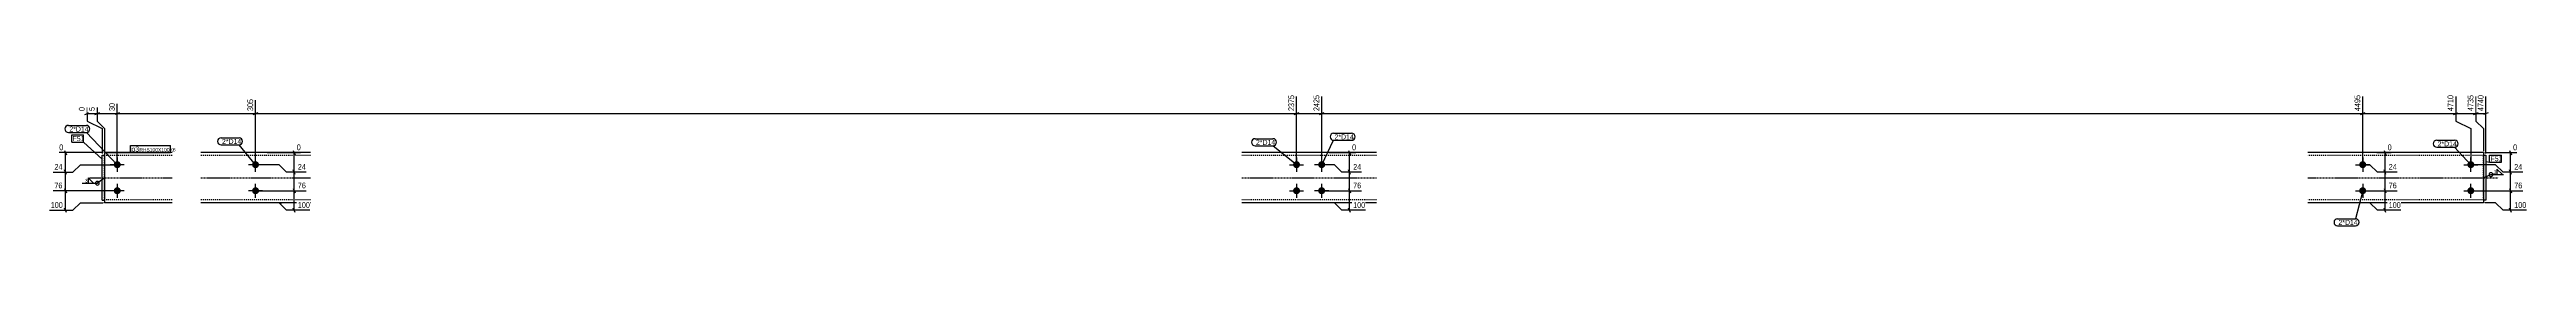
# Model space of a CAD drawing. Header units: millimetres. Extents: x 7 to 25696, y -5 to 1530.
# Drawn here: x 7 to 4932, y 7 to 268 of the extents above; entities that cross this region are included whole.
import ezdxf

# ---------------------------------------------------------------- set-up
doc = ezdxf.new("R2010")
doc.units = ezdxf.units.MM
doc.linetypes.add('DXK_LINE_DOT2', pattern=[3.9198, 1.9599, -1.9599])
doc.linetypes.add('DXK_LINE_DOT3', pattern=[5.9187, 2.979, -0.9799, 0.9799, -0.9799])
for name, color, linetype in [('MÅLSÆTNING', 7, 'Continuous'), ('STÅL', 7, 'Continuous'), ('TEKST', 7, 'Continuous')]:
    doc.layers.add(name, color=color, linetype=linetype)
doc.styles.add('Arial Narrow', font='ARIALN.TTF', dxfattribs={"height": 0.2})

msp = doc.modelspace()

# ---------------------------------------------------------------- hatches: boundary and pattern name
at = {"layer": 'STÅL', "linetype": 'Continuous'}
for points in [[(141.6, 122.2, -1), (141.6, 136.2, -1)], [(416.6, 122.2, -1), (416.6, 136.2, -1)], [(2486.6, 136.2, -1), (2486.6, 122.2, -1)], [(2536.6, 122.2, -1), (2536.6, 136.2, -1)], [(4606.6, 136.2, -1), (4606.6, 122.2, -1)], [(4821.6, 136.2, -1), (4821.6, 122.2, -1)], [(141.6, 70.2, -1), (141.6, 84.2, -1)], [(416.6, 70.2, -1), (416.6, 84.2, -1)], [(2486.6, 84.2, -1), (2486.6, 70.2, -1)], [(2536.6, 70.2, -1), (2536.6, 84.2, -1)], [(4606.6, 84.2, -1), (4606.6, 70.2, -1)], [(4821.6, 84.2, -1), (4821.6, 70.2, -1)]]:
    msp.add_hatch(color=96, dxfattribs=at).paths.add_polyline_path(points)
at = {"layer": 'TEKST', "linetype": 'Continuous'}
msp.add_hatch(color=3, dxfattribs=at).paths.add_polyline_path([(109.5, 100.1), (116.6, 103.2), (111.8, 97.1)])

# ---------------------------------------------------------------- linework, layer by layer
at = {"layer": 'MÅLSÆTNING', "color": 7, "linetype": 'Continuous'}
for p, q in [((141.6, 132.2), (141.6, 250.8)), ((416.6, 132.2), (416.6, 258.1)), ((2486.6, 132.2), (2486.6, 265.4)), ((2536.6, 132.2), (2536.6, 265.4)), ((4606.6, 132.2), (4606.6, 265.4)), ((4606.6, 132.2), (4606.6, 265.4)), ((4791.6, 265.4), (4791.6, 216.1)), ((4831.6, 265.4), (4831.6, 216.1)), ((77.1, 229.3), (86.1, 232.9)), ((81.6, 243.5), (81.6, 216.1)), ((97.1, 229.3), (106.1, 232.9)), ((101.6, 243.5), (101.6, 216.1)), ((101.6, 231.1), (141.6, 231.1)), ((101.6, 216.1), (116.6, 201.1)), ((111.6, 201.1), (111.6, 151.2)), ((116.6, 201.1), (116.6, 156.2)), ((116.6, 201.1), (116.6, 156.2)), ((146.1, 232.9), (137.1, 229.3)), ((412.1, 229.3), (421.1, 232.9)), ((2482.1, 229.3), (2491.1, 232.9)), ((2532.1, 229.3), (2541.1, 232.9)), ((4611.1, 232.9), (4602.1, 229.3)), ((4602.1, 229.3), (4611.1, 232.9)), ((4606.6, 231.1), (4791.6, 231.1)), ((4787.1, 229.3), (4796.1, 232.9)), ((4791.6, 216.1), (4821.6, 201.1)), ((4821.6, 201.1), (4821.6, 132.2)), ((4821.6, 201.1), (4821.6, 132.2)), ((4836.1, 232.9), (4827.1, 229.3)), ((4831.6, 216.1), (4846.6, 201.1)), ((4846.6, 201.1), (4846.6, 156.2)), ((4846.6, 201.1), (4846.6, 156.2)), ((113.6, 153.2), (26.2, 153.2)), ((36.8, 157.7), (40.4, 148.7)), ((38.6, 114.2), (38.6, 153.2)), ((4849.6, 153.2), (4913, 153.2)), ((4898.8, 157.7), (4902.4, 148.7)), ((4900.6, 114.2), (4900.6, 153.2)), ((14.5, 114.2), (53.6, 114.2)), ((14.5, 114.2), (53.6, 114.2)), ((40.4, 109.7), (36.8, 118.7)), ((40.4, 109.7), (36.8, 118.7)), ((38.6, 77.2), (38.6, 114.2)), ((53.6, 114.2), (68.6, 129.2)), ((53.6, 114.2), (68.6, 129.2)), ((68.6, 129.2), (138.6, 129.2)), ((68.6, 129.2), (138.6, 129.2)), ((463.5, 129.2), (419.6, 129.2)), ((463.5, 129.2), (419.6, 129.2)), ((2561.9, 129.2), (2539.6, 129.2)), ((2561.9, 129.2), (2539.6, 129.2)), ((2576.9, 114.2), (2561.9, 129.2)), ((2616, 114.2), (2576.9, 114.2)), ((2593.7, 109.7), (2590.1, 118.7)), ((2591.9, 77.2), (2591.9, 114.2)), ((4621, 129.2), (4609.6, 129.2)), ((4621, 129.2), (4609.6, 129.2)), ((4636, 114.2), (4621, 129.2)), ((4675.1, 114.2), (4636, 114.2)), ((4652.8, 109.7), (4649.2, 118.7)), ((4651, 77.2), (4651, 114.2)), ((4870.6, 129.2), (4824.6, 129.2)), ((4870.6, 129.2), (4824.6, 129.2)), ((4885.6, 114.2), (4870.6, 129.2)), ((4885.6, 114.2), (4870.6, 129.2)), ((4924.7, 114.2), (4885.6, 114.2)), ((4924.7, 114.2), (4885.6, 114.2)), ((4902.4, 109.7), (4898.8, 118.7)), ((4902.4, 109.7), (4898.8, 118.7)), ((4900.6, 77.2), (4900.6, 114.2)), ((138.6, 77.2), (14.5, 77.2)), ((138.6, 77.2), (14.5, 77.2)), ((36.8, 81.7), (40.4, 72.7)), ((36.8, 81.7), (40.4, 72.7)), ((38.6, 38.2), (38.6, 77.2)), ((53.6, 38.2), (68.6, 53.2)), ((68.6, 53.2), (113.6, 53.2)), ((419.6, 77.2), (517.6, 77.2)), ((478.5, 38.2), (463.5, 53.2)), ((463.5, 53.2), (469.1, 53.2)), ((491.7, 81.7), (495.3, 72.7)), ((493.5, 38.2), (493.5, 77.2)), ((2539.6, 77.2), (2616, 77.2)), ((2539.6, 77.2), (2616, 77.2)), ((2561.9, 53.2), (2539.6, 53.2)), ((2576.9, 38.2), (2561.9, 53.2)), ((2590.1, 81.7), (2593.7, 72.7)), ((2590.1, 81.7), (2593.7, 72.7)), ((2591.9, 38.2), (2591.9, 77.2)), ((4609.6, 77.2), (4675.1, 77.2)), ((4609.6, 77.2), (4675.1, 77.2)), ((4621, 53.2), (4609.6, 53.2)), ((4636, 38.2), (4621, 53.2)), ((4649.2, 81.7), (4652.8, 72.7)), ((4649.2, 81.7), (4652.8, 72.7)), ((4651, 38.2), (4651, 77.2)), ((4824.6, 77.2), (4924.7, 77.2)), ((4824.6, 77.2), (4924.7, 77.2)), ((4870.6, 53.2), (4849.6, 53.2)), ((4885.6, 38.2), (4870.6, 53.2)), ((4898.8, 81.7), (4902.4, 72.7)), ((4898.8, 81.7), (4902.4, 72.7)), ((4900.6, 38.2), (4900.6, 77.2)), ((7.2, 38.2), (53.6, 38.2)), ((40.4, 33.7), (36.8, 42.7)), ((524.9, 38.2), (478.5, 38.2)), ((495.3, 33.7), (491.7, 42.7)), ((2623.4, 38.2), (2576.9, 38.2)), ((2593.7, 33.7), (2590.1, 42.7)), ((4682.4, 38.2), (4636, 38.2)), ((4652.8, 33.7), (4649.2, 42.7)), ((4932, 38.2), (4885.6, 38.2)), ((4902.4, 33.7), (4898.8, 42.7))]:
    msp.add_line(p, q, dxfattribs=at)
at = {"layer": 'STÅL', "color": 2, "linetype": 'Continuous'}
for p, q in [((111.6, 58.2), (111.6, 148.2)), ((111.6, 148.2), (116.6, 148.2)), ((250.6, 153.2), (116.6, 153.2)), ((116.6, 153.2), (116.6, 54.1)), ((525.6, 153.2), (307.6, 153.2)), ((2645.6, 153.2), (2377.6, 153.2)), ((4846.6, 153.2), (4497.6, 153.2)), ((4846.6, 153.2), (4846.6, 152.3)), ((4846.6, 152.3), (4846.6, 149.7)), ((4846.6, 149.7), (4846.6, 53.2)), ((4846.6, 148.2), (4851.6, 148.2)), ((4851.6, 148.2), (4851.6, 58.2)), ((111.6, 58.2), (116.6, 58.2)), ((116.6, 53.2), (116.6, 54.1)), ((250.6, 53.2), (116.6, 53.2)), ((525.6, 53.2), (307.6, 53.2)), ((2645.6, 53.2), (2377.6, 53.2)), ((4846.6, 53.2), (4497.6, 53.2)), ((4851.6, 58.2), (4846.6, 58.2))]:
    msp.add_line(p, q, dxfattribs=at)
at = {"layer": 'STÅL', "color": 7, "linetype": 'DXK_LINE_DOT2'}
for p, q in [((116.6, 58.2), (116.6, 148.2)), ((4846.6, 58.2), (4846.6, 148.2)), ((250.6, 147.2), (116.6, 147.2)), ((525.6, 147.2), (307.6, 147.2)), ((2645.6, 147.2), (2377.6, 147.2)), ((4846.6, 147.2), (4497.6, 147.2)), ((116.6, 59.2), (116.6, 59.6)), ((250.6, 59.2), (116.6, 59.2)), ((525.6, 59.2), (307.6, 59.2)), ((2645.6, 59.2), (2377.6, 59.2)), ((4846.6, 59.2), (4497.6, 59.2))]:
    msp.add_line(p, q, dxfattribs=at)
at = {"layer": 'STÅL', "color": 7, "linetype": 'DXK_LINE_DOT3'}
for p, q in [((86.6, 103.2), (250.6, 103.2)), ((307.6, 103.2), (525.6, 103.2)), ((2377.6, 103.2), (2645.6, 103.2)), ((4497.6, 103.2), (4876.6, 103.2))]:
    msp.add_line(p, q, dxfattribs=at)
at = {"layer": 'STÅL', "color": 96, "linetype": 'Continuous'}
for p, q in [((155.6, 129.2), (127.6, 129.2)), ((141.6, 143.2), (141.6, 115.2)), ((430.6, 129.2), (402.6, 129.2)), ((416.6, 115.2), (416.6, 143.2)), ((2472.6, 129.2), (2500.6, 129.2)), ((2486.6, 143.2), (2486.6, 115.2)), ((2550.6, 129.2), (2522.6, 129.2)), ((2536.6, 115.2), (2536.6, 143.2)), ((4592.6, 129.2), (4620.6, 129.2)), ((4606.6, 143.2), (4606.6, 115.2)), ((4807.6, 129.2), (4835.6, 129.2)), ((4821.6, 115.2), (4821.6, 143.2)), ((155.6, 77.2), (127.6, 77.2)), ((141.6, 91.2), (141.6, 63.2)), ((430.6, 77.2), (402.6, 77.2)), ((416.6, 63.2), (416.6, 91.2)), ((2472.6, 77.2), (2500.6, 77.2)), ((2486.6, 91.2), (2486.6, 63.2)), ((2550.6, 77.2), (2522.6, 77.2)), ((2536.6, 63.2), (2536.6, 91.2)), ((4592.6, 77.2), (4620.6, 77.2)), ((4606.6, 91.2), (4606.6, 63.2)), ((4807.6, 77.2), (4835.6, 77.2)), ((4821.6, 63.2), (4821.6, 91.2))]:
    msp.add_line(p, q, dxfattribs=at)

# ---------------------------------------------------------------- wipeouts: each hides what was drawn before it
at = {"color": 0}
msp.add_wipeout([(4590.4, 9), (4590.4, 19.5), (4558.4, 19.5), (4558.4, 9)], dxfattribs=at).dxf.layer = 'TEKST'

# ---------------------------------------------------------------- next in the draw order: wipeouts: each hides what was drawn before it
at = {"color": 0, "linetype": 'Continuous'}
for points in [[(139.2, 253.2), (122.4, 253.2), (122.4, 233.8), (139.2, 233.8)], [(4789.2, 267.8), (4772.4, 267.8), (4772.4, 233.8), (4789.2, 233.8)], [(35.9, 155.6), (35.9, 172.4), (23.8, 172.4), (23.8, 155.6)], [(4915.4, 155.6), (4915.4, 172.4), (4903.3, 172.4), (4903.3, 155.6)], [(2616.3, 116.6), (2616.3, 133.4), (2596.8, 133.4), (2596.8, 116.6)], [(4675.3, 116.6), (4675.3, 133.4), (4655.9, 133.4), (4655.9, 116.6)], [(517.8, 79.6), (517.8, 96.4), (498.3, 96.4), (498.3, 79.6)]]:
    msp.add_wipeout(points, dxfattribs=at).dxf.layer = 'MÅLSÆTNING'
at = {"color": 0}
for points in [[(182.5, 155.3), (182.5, 165.8), (169.7, 165.8), (169.7, 155.3)], [(382, 170.5), (382, 181), (350, 181), (350, 170.5)], [(2437.9, 168.7), (2437.9, 179.2), (2406, 179.2), (2406, 168.7)], [(4787.6, 165.7), (4787.6, 176.2), (4755.6, 176.2), (4755.6, 165.7)], [(82.5, 93.1), (82.5, 101.8), (76.7, 101.8), (76.7, 93.1)], [(4872.1, 110.2), (4872.1, 118.9), (4866.3, 118.9), (4866.3, 110.2)], [(4590.4, 9), (4590.4, 19.5), (4558.4, 19.5), (4558.4, 9)]]:
    msp.add_wipeout(points, dxfattribs=at).dxf.layer = 'TEKST'

# ---------------------------------------------------------------- next in the draw order: hatches: boundary and pattern name
at = {"layer": 'TEKST', "linetype": 'Continuous'}
msp.add_hatch(color=3, dxfattribs=at).paths.add_polyline_path([(4854.3, 104.3), (4846.6, 103.2), (4852.9, 107.7)])

# ---------------------------------------------------------------- next in the draw order: linework, layer by layer
at = {"layer": 'MÅLSÆTNING', "color": 7, "linetype": 'Continuous'}
for p, q in [((141.6, 132.2), (141.6, 250.8)), ((4791.6, 265.4), (4791.6, 216.1)), ((81.6, 231.1), (101.6, 231.1)), ((81.6, 216.1), (111.6, 201.1)), ((106.1, 232.9), (97.1, 229.3)), ((101.6, 243.5), (101.6, 216.1)), ((101.6, 216.1), (116.6, 201.1)), ((146.1, 232.9), (137.1, 229.3)), ((141.6, 231.1), (416.6, 231.1)), ((4787.1, 229.3), (4796.1, 232.9)), ((4791.6, 231.1), (4831.6, 231.1)), ((4791.6, 216.1), (4821.6, 201.1)), ((2551, 153.2), (2604.4, 153.2)), ((2590.1, 157.7), (2593.7, 148.7)), ((2591.9, 114.2), (2591.9, 153.2)), ((4634.6, 153.2), (4663.4, 153.2)), ((4649.2, 157.7), (4652.8, 148.7)), ((4651, 114.2), (4651, 153.2)), ((478.5, 114.2), (463.5, 129.2)), ((517.6, 114.2), (478.5, 114.2)), ((495.3, 109.7), (491.7, 118.7)), ((2576.9, 114.2), (2561.9, 129.2)), ((2616, 114.2), (2576.9, 114.2)), ((2593.7, 109.7), (2590.1, 118.7)), ((4636, 114.2), (4621, 129.2)), ((4675.1, 114.2), (4636, 114.2)), ((4652.8, 109.7), (4649.2, 118.7))]:
    msp.add_line(p, q, dxfattribs=at)
at = {"layer": 'TEKST', "color": 3, "linetype": 'Continuous'}
for p, q in [((94.7, 92.2), (84, 102.9)), ((84, 102.9), (84, 92.2)), ((116.6, 103.2), (102.1, 92.2)), ((4846.6, 103.2), (4861.7, 109.3)), ((4873.6, 120), (4873.6, 109.3)), ((72.1, 92.2), (102.1, 92.2)), ((84, 92.2), (94.7, 92.2))]:
    msp.add_line(p, q, dxfattribs=at)
at = {"layer": 'TEKST', "color": 7, "linetype": 'Continuous'}
for p, q in [((4606.6, 77.2), (4592.2, 21.3)), ((4556.6, 21.3), (4592.2, 21.3)), ((4556.6, 7.2), (4592.2, 7.2))]:
    msp.add_line(p, q, dxfattribs=at)
at = {"layer": 'TEKST', "color": 3, "linetype": 'Continuous'}
for centre, start, end in [((4861.7, 109.3), 90, 270), ((4861.7, 109.3), 270, 90), ((102.1, 92.2), 90, 270), ((102.1, 92.2), 270, 90)]:
    msp.add_arc(centre, 3.75, start, end, dxfattribs=at)
at = {"layer": 'TEKST', "color": 7, "linetype": 'Continuous'}
for centre, start, end in [((4556.6, 14.2), 90, 270), ((4592.2, 14.2), 270, 90)]:
    msp.add_arc(centre, 7.05, start, end, dxfattribs=at)

# ---------------------------------------------------------------- next in the draw order: texts
at = {"layer": 'MÅLSÆTNING', "color": 3, "linetype": 'Continuous', "style": 'Arial Narrow'}
for s, p in [('30', (136.8, 236.2)), ('4710', (4786.8, 236.2))]:
    msp.add_text(s, height=11.45, rotation=90.0002, dxfattribs=at).set_placement(p)
for s, height, p in [('0', 11.5, (26.2, 158)), ('0', 11.5, (4905.7, 158)), ('24', 11.45, (2599.2, 119)), ('24', 11.45, (4658.3, 119))]:
    msp.add_text(s, height=height, dxfattribs=at).set_placement(p)
at = {"layer": 'TEKST', "color": 3, "style": 'Arial Narrow'}
for s, height, p in [('3', 7.16, (77.3, 93.7)), ('3', 7.16, (4866.9, 110.8)), ('2*D14', 10.02, (4558.4, 9))]:
    msp.add_text(s, height=height, dxfattribs=at).set_placement(p)

# ---------------------------------------------------------------- next in the draw order: wipeouts: each hides what was drawn before it
at = {"color": 0, "linetype": 'Continuous'}
msp.add_wipeout([(525.1, 40.6), (525.1, 57.4), (498.3, 57.4), (498.3, 40.6)], dxfattribs=at).dxf.layer = 'MÅLSÆTNING'
at = {"color": 0}
for points in [[(182.5, 155.3), (182.5, 165.8), (169.7, 165.8), (169.7, 155.3)], [(382, 170.5), (382, 181), (350, 181), (350, 170.5)], [(2437.9, 168.7), (2437.9, 179.2), (2406, 179.2), (2406, 168.7)], [(4787.6, 165.7), (4787.6, 176.2), (4755.6, 176.2), (4755.6, 165.7)]]:
    msp.add_wipeout(points, dxfattribs=at).dxf.layer = 'TEKST'

# ---------------------------------------------------------------- next in the draw order: linework, layer by layer
at = {"layer": 'MÅLSÆTNING', "color": 7, "linetype": 'Continuous'}
for p, q in [((493.5, 77.2), (493.5, 114.2)), ((419.6, 77.2), (517.6, 77.2)), ((491.7, 81.7), (495.3, 72.7))]:
    msp.add_line(p, q, dxfattribs=at)
at = {"layer": 'TEKST', "color": 7, "linetype": 'Continuous'}
for p, q in [((348.2, 182.8), (383.8, 182.8)), ((348.2, 168.7), (383.8, 168.7)), ((416.6, 129.2), (383.8, 168.7)), ((2404.2, 181), (2439.7, 181)), ((2404.2, 166.9), (2439.7, 166.9)), ((2486.6, 129.2), (2439.7, 166.9)), ((4753.8, 178), (4789.4, 178)), ((4753.8, 163.9), (4789.4, 163.9)), ((4821.6, 129.2), (4789.4, 163.9))]:
    msp.add_line(p, q, dxfattribs=at)
for centre, start, end in [((348.2, 175.7), 90, 270), ((383.8, 175.7), 270, 90), ((2404.2, 174), 90, 270), ((2439.7, 174), 270, 90), ((4753.8, 171), 90, 270), ((4789.4, 171), 270, 90)]:
    msp.add_arc(centre, 7.05, start, end, dxfattribs=at)

# ---------------------------------------------------------------- next in the draw order: texts
at = {"layer": 'MÅLSÆTNING', "color": 3, "linetype": 'Continuous', "style": 'Arial Narrow'}
for s, p in [('76', (500.7, 82)), ('100', (500.7, 43))]:
    msp.add_text(s, height=11.45, dxfattribs=at).set_placement(p)
at = {"layer": 'TEKST', "color": 3, "style": 'Arial Narrow'}
for p in [(350, 170.5), (2406, 168.7), (4755.6, 165.7)]:
    msp.add_text('2*D14', height=10.02, dxfattribs=at).set_placement(p)

# ---------------------------------------------------------------- next in the draw order: wipeouts: each hides what was drawn before it
at = {"color": 0, "linetype": 'Continuous'}
for points in [[(414.2, 260.5), (397.4, 260.5), (397.4, 233.8), (414.2, 233.8)], [(4829.2, 267.8), (4812.4, 267.8), (4812.4, 233.8), (4829.2, 233.8)], [(99.2, 245.9), (82.4, 245.9), (82.4, 233.8), (99.2, 233.8)], [(2606.8, 155.6), (2606.8, 172.4), (2594.6, 172.4), (2594.6, 155.6)], [(4665.8, 155.6), (4665.8, 172.4), (4653.7, 172.4), (4653.7, 155.6)], [(33.7, 116.6), (33.7, 133.4), (14.3, 133.4), (14.3, 116.6)], [(4924.9, 116.6), (4924.9, 133.4), (4905.5, 133.4), (4905.5, 116.6)], [(2616.3, 79.6), (2616.3, 96.4), (2596.8, 96.4), (2596.8, 79.6)], [(4675.3, 79.6), (4675.3, 96.4), (4655.9, 96.4), (4655.9, 79.6)]]:
    msp.add_wipeout(points, dxfattribs=at).dxf.layer = 'MÅLSÆTNING'
at = {"color": 0}
for points in [[(78.4, 195.2), (78.4, 205.7), (46.4, 205.7), (46.4, 195.2)], [(245.9, 155.3), (245.9, 162.8), (185.6, 162.8), (185.6, 155.3)]]:
    msp.add_wipeout(points, dxfattribs=at).dxf.layer = 'TEKST'

# ---------------------------------------------------------------- next in the draw order: linework, layer by layer
at = {"layer": 'MÅLSÆTNING', "color": 7, "linetype": 'Continuous'}
for p, q in [((416.6, 132.2), (416.6, 258.1)), ((4831.6, 265.4), (4831.6, 216.1)), ((4851.6, 151.2), (4851.6, 265.4)), ((421.1, 232.9), (412.1, 229.3)), ((416.6, 231.1), (2486.6, 231.1)), ((4827.1, 229.3), (4836.1, 232.9)), ((4831.6, 231.1), (4851.6, 231.1)), ((4831.6, 216.1), (4846.6, 201.1)), ((4856.1, 232.9), (4847.1, 229.3))]:
    msp.add_line(p, q, dxfattribs=at)

# ---------------------------------------------------------------- next in the draw order: texts
at = {"layer": 'MÅLSÆTNING', "color": 3, "linetype": 'Continuous', "style": 'Arial Narrow'}
for s, p in [('305', (411.8, 236.2)), ('4735', (4826.8, 236.2))]:
    msp.add_text(s, height=11.45, rotation=90.0002, dxfattribs=at).set_placement(p)
for s, height, p in [('0', 11.5, (2597, 158)), ('0', 11.5, (4656.1, 158)), ('24', 11.45, (16.7, 119)), ('24', 11.45, (4907.9, 119))]:
    msp.add_text(s, height=height, dxfattribs=at).set_placement(p)

# ---------------------------------------------------------------- next in the draw order: wipeouts: each hides what was drawn before it
at = {"color": 0, "linetype": 'Continuous'}
for points in [[(79.2, 245.9), (62.4, 245.9), (62.4, 233.8), (79.2, 233.8)], [(517.8, 116.6), (517.8, 133.4), (498.3, 133.4), (498.3, 116.6)], [(2623.6, 40.6), (2623.6, 57.4), (2596.8, 57.4), (2596.8, 40.6)], [(4682.6, 40.6), (4682.6, 57.4), (4655.9, 57.4), (4655.9, 40.6)]]:
    msp.add_wipeout(points, dxfattribs=at).dxf.layer = 'MÅLSÆTNING'
at = {"color": 0}
for points in [[(78.4, 195.2), (78.4, 205.7), (46.4, 205.7), (46.4, 195.2)], [(245.9, 155.3), (245.9, 162.8), (185.6, 162.8), (185.6, 155.3)]]:
    msp.add_wipeout(points, dxfattribs=at).dxf.layer = 'TEKST'

# ---------------------------------------------------------------- next in the draw order: linework, layer by layer
at = {"layer": 'MÅLSÆTNING', "color": 7, "linetype": 'Continuous'}
for p, q in [((439.5, 153.2), (505.9, 153.2)), ((491.7, 157.7), (495.3, 148.7)), ((493.5, 114.2), (493.5, 153.2)), ((478.5, 114.2), (463.5, 129.2)), ((517.6, 114.2), (478.5, 114.2)), ((495.3, 109.7), (491.7, 118.7))]:
    msp.add_line(p, q, dxfattribs=at)
at = {"layer": 'TEKST', "color": 7, "linetype": 'Continuous'}
for p, q in [((44.6, 207.5), (80.2, 207.5)), ((44.6, 193.4), (80.2, 193.4)), ((141.6, 129.2), (80.2, 193.4)), ((116.6, 153.2), (167.9, 153.5)), ((167.9, 167.6), (247.7, 167.6)), ((167.9, 153.5), (167.9, 167.6)), ((167.9, 153.5), (247.7, 153.5)), ((247.7, 153.5), (247.7, 167.6))]:
    msp.add_line(p, q, dxfattribs=at)
for centre, start, end in [((44.6, 200.5), 90, 270), ((80.2, 200.5), 270, 90)]:
    msp.add_arc(centre, 7.05, start, end, dxfattribs=at)

# ---------------------------------------------------------------- next in the draw order: texts
at = {"layer": 'MÅLSÆTNING', "color": 3, "linetype": 'Continuous', "style": 'Arial Narrow'}
for s, p in [('0', (76.8, 236.2)), ('5', (96.8, 236.2))]:
    msp.add_text(s, height=11.5, rotation=90.0002, dxfattribs=at).set_placement(p)
for s, p in [('24', (500.7, 119)), ('76', (2599.2, 82)), ('100', (2599.2, 43)), ('76', (4658.3, 82)), ('100', (4658.3, 43))]:
    msp.add_text(s, height=11.45, dxfattribs=at).set_placement(p)
at = {"layer": 'TEKST', "color": 3, "style": 'Arial Narrow'}
for s, height, p in [('2*D14', 10.02, (46.4, 195.2)), ('p3', 10.02, (169.7, 155.3)), ('RHS100X100X6', 7.158, (185.6, 155.3))]:
    msp.add_text(s, height=height, dxfattribs=at).set_placement(p)

# ---------------------------------------------------------------- next in the draw order: wipeouts: each hides what was drawn before it
at = {"color": 0, "linetype": 'Continuous'}
for points in [[(2484.2, 267.8), (2467.4, 267.8), (2467.4, 233.8), (2484.2, 233.8)], [(4849.2, 267.8), (4832.4, 267.8), (4832.4, 233.8), (4849.2, 233.8)], [(33.7, 79.6), (33.7, 96.4), (14.3, 96.4), (14.3, 79.6)], [(4924.9, 79.6), (4924.9, 96.4), (4905.5, 96.4), (4905.5, 79.6)]]:
    msp.add_wipeout(points, dxfattribs=at).dxf.layer = 'MÅLSÆTNING'
at = {"color": 0}
msp.add_wipeout([(2594.2, 179.6), (2594.2, 190.1), (2562.2, 190.1), (2562.2, 179.6)], dxfattribs=at).dxf.layer = 'TEKST'

# ---------------------------------------------------------------- next in the draw order: linework, layer by layer
at = {"layer": 'MÅLSÆTNING', "color": 7, "linetype": 'Continuous'}
for p, q in [((2486.6, 132.2), (2486.6, 265.4)), ((2491.1, 232.9), (2482.1, 229.3)), ((2486.6, 231.1), (2536.6, 231.1))]:
    msp.add_line(p, q, dxfattribs=at)
at = {"layer": 'TEKST', "color": 3, "linetype": 'Continuous'}
for p, q in [((4861.7, 109.3), (4886.5, 109.3)), ((4884.4, 109.3), (4873.6, 120)), ((4873.6, 109.3), (4884.4, 109.3))]:
    msp.add_line(p, q, dxfattribs=at)

# ---------------------------------------------------------------- next in the draw order: texts
at = {"layer": 'MÅLSÆTNING', "color": 3, "linetype": 'Continuous', "style": 'Arial Narrow'}
for s, p in [('2375', (2481.8, 236.2)), ('4740', (4846.8, 236.2))]:
    msp.add_text(s, height=11.45, rotation=90.0002, dxfattribs=at).set_placement(p)

# ---------------------------------------------------------------- next in the draw order: wipeouts: each hides what was drawn before it
at = {"color": 0, "linetype": 'Continuous'}
for points in [[(508.3, 155.6), (508.3, 172.4), (496.2, 172.4), (496.2, 155.6)], [(33.7, 40.6), (33.7, 57.4), (7, 57.4), (7, 40.6)], [(4932.2, 40.6), (4932.2, 57.4), (4905.5, 57.4), (4905.5, 40.6)]]:
    msp.add_wipeout(points, dxfattribs=at).dxf.layer = 'MÅLSÆTNING'
at = {"color": 0}
for points in [[(72.6, 176.2), (72.6, 186.7), (52.8, 186.7), (52.8, 176.2)], [(2594.2, 179.6), (2594.2, 190.1), (2562.2, 190.1), (2562.2, 179.6)]]:
    msp.add_wipeout(points, dxfattribs=at).dxf.layer = 'TEKST'

# ---------------------------------------------------------------- next in the draw order: linework, layer by layer
at = {"layer": 'TEKST', "color": 7, "linetype": 'Continuous'}
for p, q in [((2536.6, 129.2), (2560.4, 177.8)), ((2560.4, 191.9), (2596, 191.9)), ((2560.4, 177.8), (2596, 177.8))]:
    msp.add_line(p, q, dxfattribs=at)
for centre, start, end in [((2560.4, 184.9), 90, 270), ((2596, 184.9), 270, 90)]:
    msp.add_arc(centre, 7.05, start, end, dxfattribs=at)

# ---------------------------------------------------------------- next in the draw order: texts
at = {"layer": 'MÅLSÆTNING', "color": 3, "linetype": 'Continuous', "style": 'Arial Narrow'}
for s, height, p in [('0', 11.5, (498.6, 158)), ('100', 11.45, (9.4, 43)), ('76', 11.45, (16.7, 82)), ('76', 11.45, (4907.9, 82)), ('100', 11.45, (4907.9, 43))]:
    msp.add_text(s, height=height, dxfattribs=at).set_placement(p)
at = {"layer": 'TEKST', "color": 3, "style": 'Arial Narrow'}
msp.add_text('2*D14', height=10.02, dxfattribs=at).set_placement((2562.2, 179.6))

# ---------------------------------------------------------------- next in the draw order: wipeouts: each hides what was drawn before it
at = {"color": 0, "linetype": 'Continuous'}
msp.add_wipeout([(2534.2, 267.8), (2517.4, 267.8), (2517.4, 233.8), (2534.2, 233.8)], dxfattribs=at).dxf.layer = 'MÅLSÆTNING'
at = {"color": 0}
for points in [[(72.6, 176.2), (72.6, 186.7), (52.8, 186.7), (52.8, 176.2)], [(4880.7, 136.1), (4880.7, 146.6), (4860.8, 146.6), (4860.8, 136.1)]]:
    msp.add_wipeout(points, dxfattribs=at).dxf.layer = 'TEKST'

# ---------------------------------------------------------------- next in the draw order: linework, layer by layer
at = {"layer": 'MÅLSÆTNING', "color": 7, "linetype": 'Continuous'}
for p, q in [((2536.6, 132.2), (2536.6, 265.4)), ((2541.1, 232.9), (2532.1, 229.3)), ((2536.6, 231.1), (4606.6, 231.1))]:
    msp.add_line(p, q, dxfattribs=at)
at = {"layer": 'TEKST', "color": 7, "linetype": 'Continuous'}
for p, q in [((51, 188.5), (74.4, 188.5)), ((51, 174.4), (51, 188.5)), ((51, 174.4), (74.4, 174.4)), ((74.4, 174.4), (74.4, 188.5)), ((111.6, 140.4), (74.4, 174.4))]:
    msp.add_line(p, q, dxfattribs=at)

# ---------------------------------------------------------------- next in the draw order: texts
at = {"layer": 'MÅLSÆTNING', "color": 3, "linetype": 'Continuous', "style": 'Arial Narrow'}
msp.add_text('2425', height=11.45, rotation=90.0002, dxfattribs=at).set_placement((2531.8, 236.2))
at = {"layer": 'TEKST', "color": 3, "style": 'Arial Narrow'}
msp.add_text('F51', height=10.02, dxfattribs=at).set_placement((52.8, 176.2))

# ---------------------------------------------------------------- next in the draw order: wipeouts: each hides what was drawn before it
at = {"color": 0}
msp.add_wipeout([(4880.7, 136.1), (4880.7, 146.6), (4860.8, 146.6), (4860.8, 136.1)], dxfattribs=at).dxf.layer = 'TEKST'

# ---------------------------------------------------------------- next in the draw order: linework, layer by layer
at = {"layer": 'TEKST', "color": 7, "linetype": 'Continuous'}
for p, q in [((4859, 148.4), (4882.5, 148.4)), ((4859, 134.3), (4859, 148.4)), ((4882.5, 134.3), (4882.5, 148.4)), ((4851.2, 135.7), (4859, 134.3)), ((4859, 134.3), (4882.5, 134.3))]:
    msp.add_line(p, q, dxfattribs=at)

# ---------------------------------------------------------------- next in the draw order: texts
at = {"layer": 'TEKST', "color": 3, "style": 'Arial Narrow'}
msp.add_text('F51', height=10.02, dxfattribs=at).set_placement((4860.8, 136.1))

# ---------------------------------------------------------------- next in the draw order: wipeouts: each hides what was drawn before it
at = {"color": 0, "linetype": 'Continuous'}
msp.add_wipeout([(4604.2, 267.8), (4587.4, 267.8), (4587.4, 233.8), (4604.2, 233.8)], dxfattribs=at).dxf.layer = 'MÅLSÆTNING'

# ---------------------------------------------------------------- next in the draw order: texts
at = {"layer": 'MÅLSÆTNING', "color": 3, "linetype": 'Continuous', "style": 'Arial Narrow'}
msp.add_text('4495', height=11.45, rotation=90.0002, dxfattribs=at).set_placement((4601.8, 236.2))

doc.saveas('drawing.dxf')
